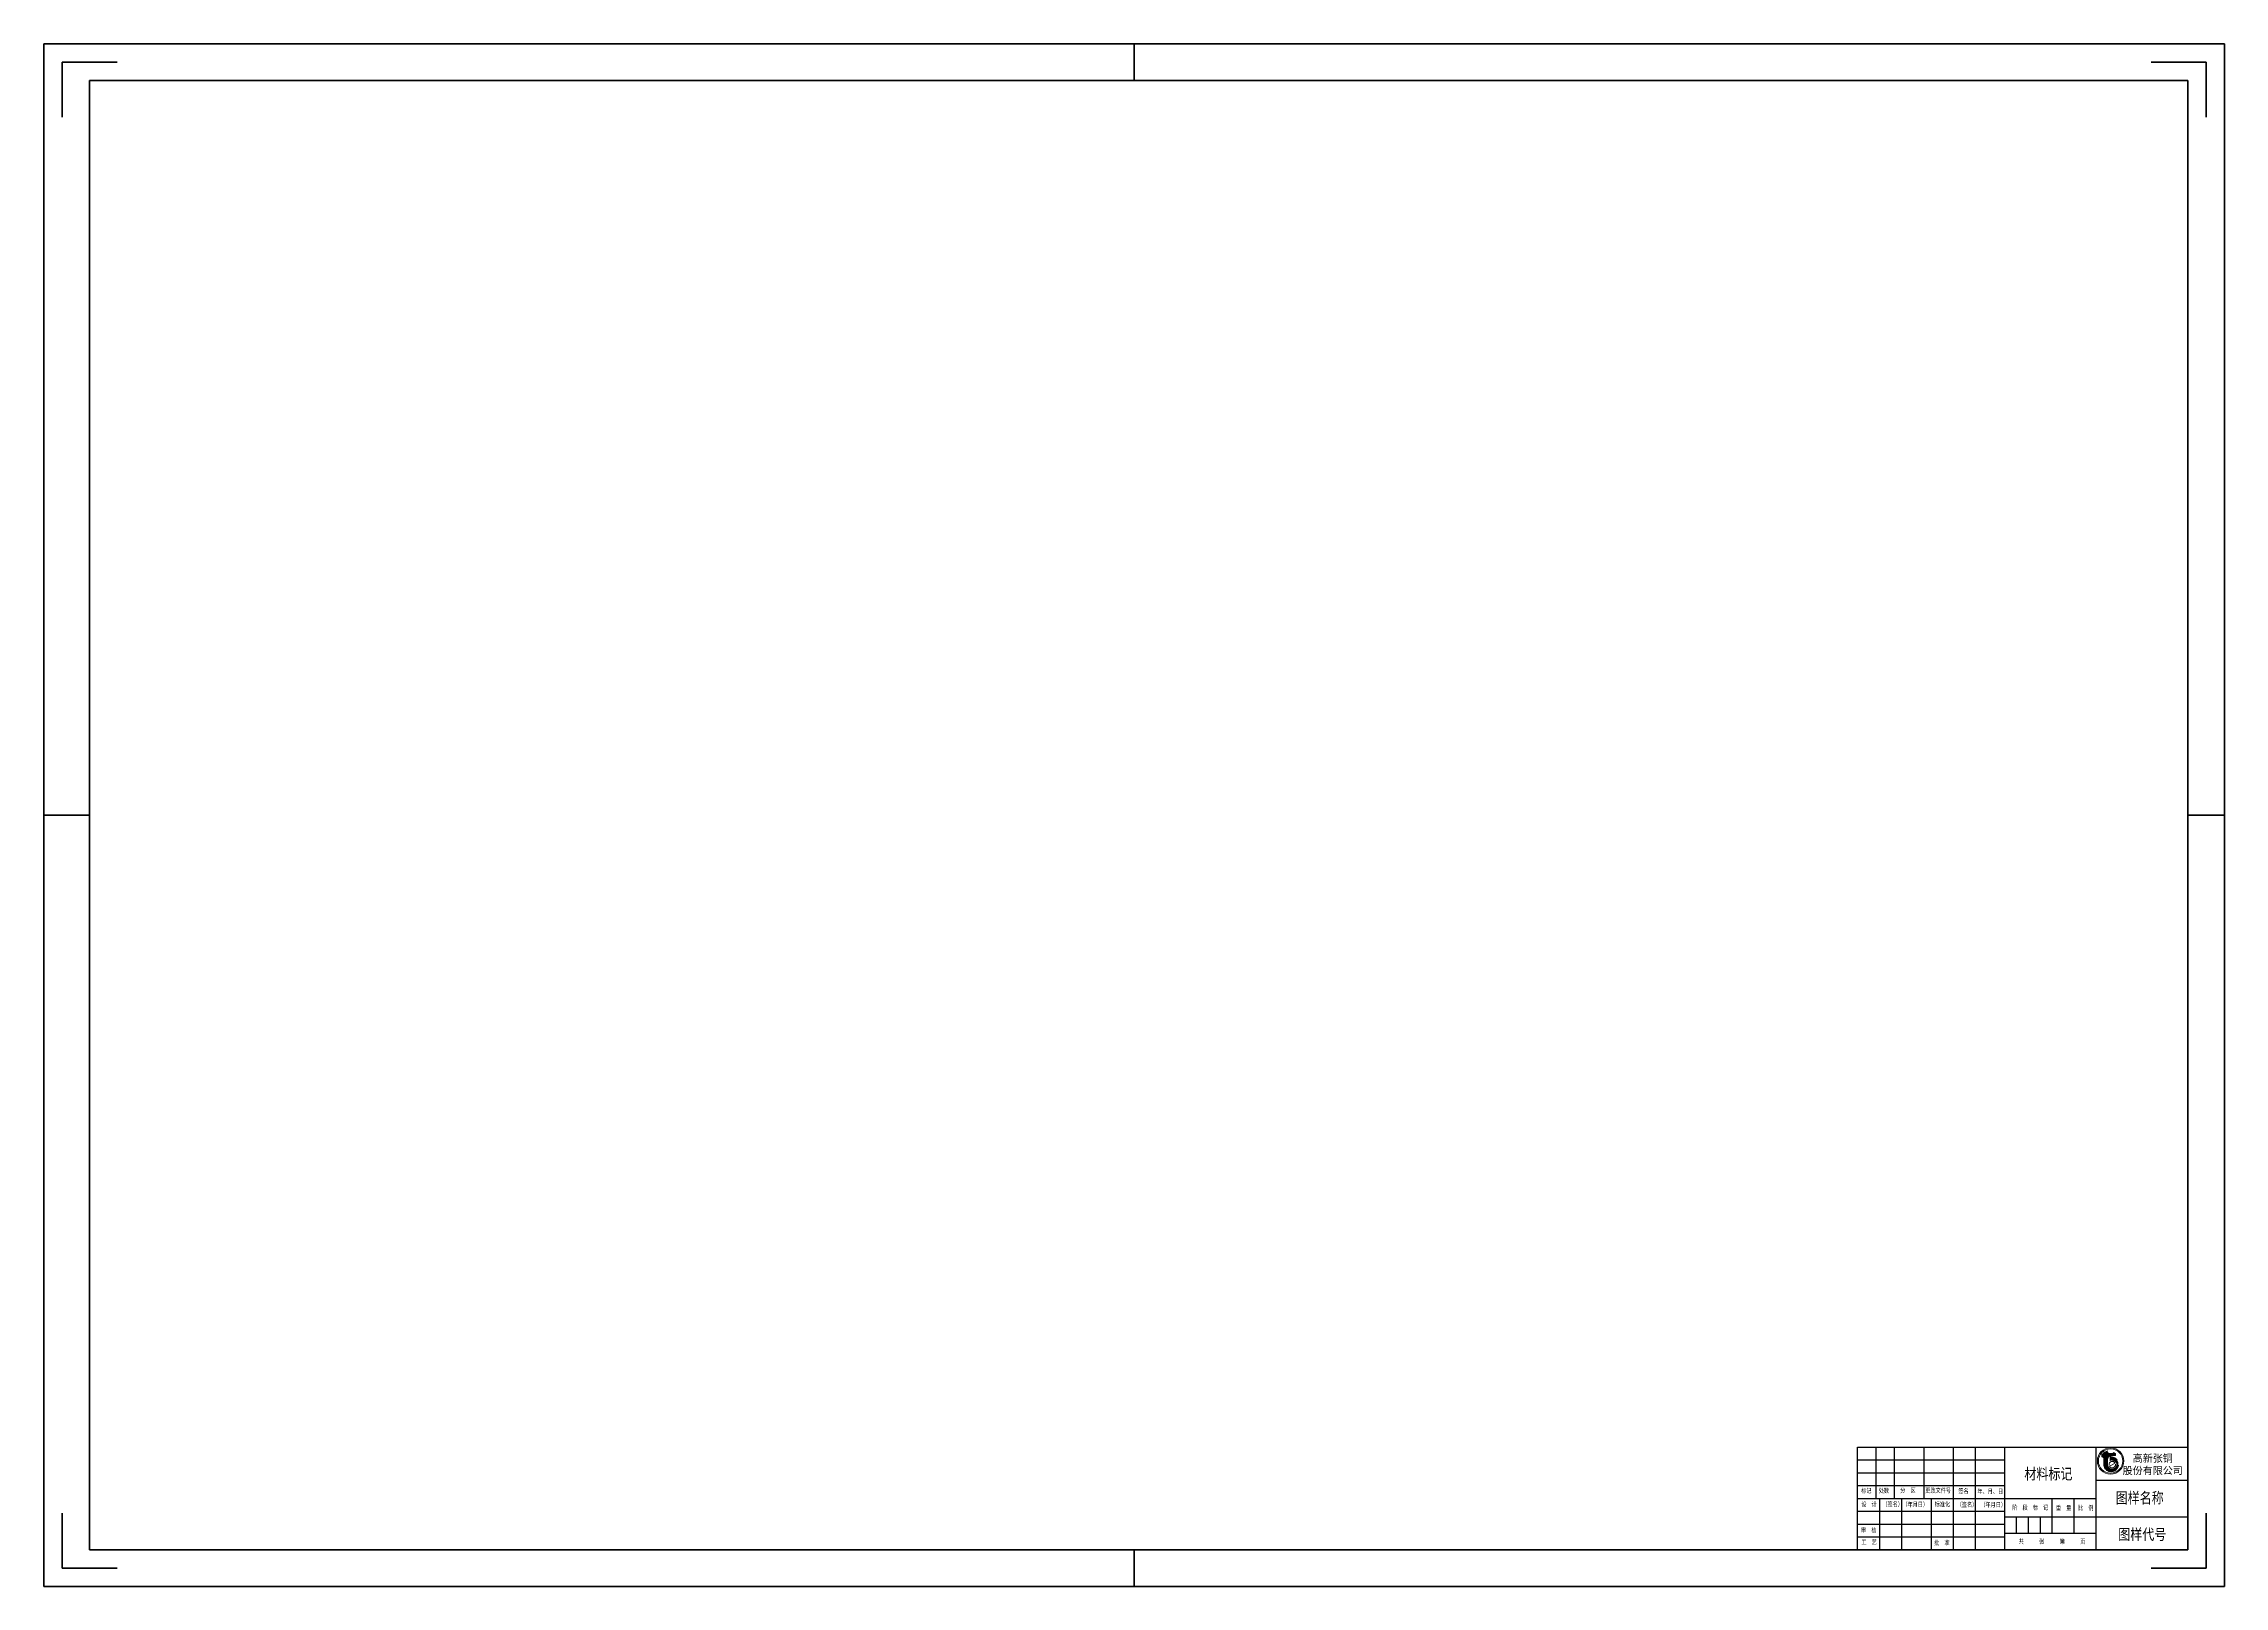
# Model space of a CAD drawing. Header units: millimetres. Extents: x 4452 to 7344, y -319 to 3013.
# Drawn here: x 4452 to 5641, y -238 to 603 of the extents above; entities that cross this region are included whole.
import ezdxf

# ---------------------------------------------------------------- set-up
doc = ezdxf.new("R2010")
doc.units = ezdxf.units.MM
doc.linetypes.add('ACAD_ISO02W100', pattern=[15, 12, -3])
for name, color, linetype, lineweight in [('总内框线', 7, 'Continuous', 50), ('标注层', 3, 'Continuous', 25), ('虚线层', 4, 'ACAD_ISO02W100', 25)]:
    doc.layers.add(name, color=color, linetype=linetype, lineweight=lineweight)
doc.styles.get("Standard").update_dxf_attribs({"font": 'txt', "bigfont": 'gbcbig.shx'})
doc.styles.add('陈杰（2）', font='gbenor.shx', dxfattribs={"width": 0.8, "bigfont": 'gbcbig.shx'})

msp = doc.modelspace()

# ---------------------------------------------------------------- hatches: boundary and pattern name
at = {"layer": '虚线层', "linetype": 'Continuous', "lineweight": 18}
msp.add_hatch(color=1, dxfattribs=at).paths.add_polyline_path([(5574.1, -167.4), (5574.3, -167.4), (5574.4, -167.4), (5574.5, -167.4), (5574.7, -167.5), (5574.8, -167.5), (5574.9, -167.6), (5574.9, -167.7), (5575, -167.8), (5575.1, -167.9), (5575.1, -168.1), (5575.1, -168.2), (5575.1, -171.6), (5575.2, -172.3), (5575.4, -172.9), (5575.7, -173.5), (5576.1, -174), (5576.5, -174.4), (5577, -174.8), (5577.6, -175.1), (5578.2, -175.3), (5578.9, -175.4), (5579.5, -175.4), (5580.1, -175.3), (5580.8, -175), (5581.3, -174.7), (5581.8, -174.3), (5582.3, -173.9), (5582.6, -173.3), (5582.9, -172.7), (5583.1, -172.1), (5583.1, -171.5), (5583.1, -170.8), (5583, -170.2), (5582.7, -169.6), (5582.4, -169.1), (5582, -168.6), (5581.5, -168.1), (5581, -167.8), (5580.4, -167.5), (5579.8, -167.4), (5579.1, -167.3), (5578.5, -167.4), (5578.5, -169.5), (5578.8, -169.3), (5579.2, -169.2), (5579.6, -169.1), (5580.1, -169.1), (5580.5, -169.2), (5580.8, -169.4), (5581.2, -169.6), (5581.5, -169.9), (5581.8, -170.2), (5582, -170.5), (5582.1, -170.9), (5582.2, -171.3), (5582.2, -171.7), (5582.2, -172.1), (5582.1, -172.5), (5581.9, -172.9), (5581.7, -173.2), (5581.4, -173.5), (5581.1, -173.8), (5580.7, -174), (5580.3, -174.1), (5579.9, -174.1), (5579.5, -174.1), (5579.1, -174.1), (5578.7, -173.9), (5578.3, -173.7), (5578, -173.5), (5577.7, -173.2), (5577.5, -172.8), (5577.3, -172.4), (5577.2, -172), (5577.2, -171.6), (5577.2, -168.7), (5577.3, -168.3), (5577.4, -167.9), (5577.6, -167.6), (5577.8, -167.3), (5578.1, -167), (5578.5, -166.8), (5578.8, -166.7), (5579.2, -166.7), (5581.5, -166.7), (5581.5, -165.5), (5578, -165.5), (5577.9, -165.5), (5577.8, -165.4), (5577.7, -165.4), (5577.5, -165.3), (5577.4, -165.2), (5577.4, -165.1), (5577.3, -165), (5577.3, -164.9), (5577.2, -164.8), (5577.2, -164.7), (5577.2, -163.7), (5576.1, -164.4), (5575.1, -164.7), (5575.1, -165), (5575.1, -165.1), (5575.1, -165.2), (5575, -165.3), (5574.9, -165.4), (5574.9, -165.5), (5574.8, -165.6), (5574.7, -165.7), (5574.5, -165.7), (5574.4, -165.8), (5574.3, -165.8), (5574.1, -165.8)])

# ---------------------------------------------------------------- linework, layer by layer
for p, q in [((5440.9, -162), (5620.9, -162)), ((5440.9, -218), (5440.9, -162)), ((5450.9, -162), (5450.9, -190)), ((5460.9, -162), (5460.9, -190)), ((5476.9, -162), (5476.9, -190)), ((5492.9, -162), (5492.9, -190)), ((5504.9, -162), (5504.9, -218)), ((5520.9, -162), (5520.9, -218)), ((5570.9, -218), (5570.9, -162)), ((5620.9, -162), (5620.9, -218)), ((5440.9, -169), (5520.9, -169)), ((5440.9, -176), (5520.9, -176)), ((5440.9, -183), (5520.9, -183)), ((5440.9, -190), (5570.9, -190)), ((5452.9, -190), (5452.9, -218)), ((5464.9, -190), (5464.9, -218)), ((5480.9, -190), (5480.9, -218)), ((5492.9, -190), (5492.9, -218)), ((5546.9, -209), (5546.9, -190)), ((5558.9, -209), (5558.9, -190)), ((5570.9, -180), (5620.9, -180)), ((5440.9, -197), (5520.9, -197)), ((5520.9, -200), (5570.9, -200)), ((5527.4, -200), (5527.4, -209)), ((5533.9, -200), (5533.9, -209)), ((5540.4, -200), (5540.4, -209)), ((5570.9, -200), (5620.9, -200)), ((5440.9, -204), (5520.9, -204)), ((5440.9, -211), (5520.9, -211)), ((5520.9, -209), (5570.9, -209)), ((5620.9, -218), (5440.9, -218))]:
    msp.add_line(p, q)
at = {"layer": '总内框线'}
for p, q in [((4451.9, 603), (4451.9, -238)), ((4451.9, 603), (5640.9, 603)), ((5046.4, 583), (5046.4, 603)), ((5640.9, 603), (5640.9, -238)), ((4461.9, 593), (4491.9, 593)), ((4461.9, 593), (4461.9, 563)), ((4476.9, 583), (4476.9, -218)), ((4476.9, 583), (5620.9, 583)), ((5630.9, 593), (5600.9, 593)), ((5620.9, 583), (5620.9, -218)), ((5630.9, 593), (5630.9, 563)), ((4476.9, 182.5), (4451.9, 182.5)), ((5620.9, 182.5), (5640.9, 182.5)), ((4461.9, -228), (4461.9, -198)), ((5630.9, -228), (5630.9, -198)), ((4476.9, -218), (5620.9, -218)), ((5046.4, -218), (5046.4, -238)), ((4461.9, -228), (4491.9, -228)), ((5630.9, -228), (5600.9, -228)), ((4451.9, -238), (5640.9, -238))]:
    msp.add_line(p, q, dxfattribs=at)
at = {"layer": '虚线层', "color": 1, "lineweight": 18}
for p, q in [((5574.1, -165.8), (5574.1, -167.4)), ((5574.3, -165.8), (5574.1, -165.8)), ((5575.1, -165), (5575.1, -164.7)), ((5581.5, -165.5), (5578, -165.5)), ((5580.7, -166), (5580.7, -165)), ((5581.5, -166.7), (5581.5, -165.5)), ((5574.3, -167.4), (5574.1, -167.4)), ((5575.1, -171.6), (5575.1, -168.2)), ((5577.2, -171.6), (5577.2, -168.7)), ((5578.5, -167.4), (5578.5, -169.5)), ((5581.5, -166.7), (5579.2, -166.7))]:
    msp.add_line(p, q, dxfattribs=at)
at = {"layer": '虚线层', "color": 1, "linetype": 'Continuous', "lineweight": 18}
msp.add_line((5578.2, -172.5), (5581.3, -170.8), dxfattribs=at)
for radius in [7.2, 6.64]:
    msp.add_circle((5578.8, -169.6), radius, dxfattribs=at)
at = {"layer": '虚线层', "color": 1, "lineweight": 18}
for centre, radius, start, end in [((5574.3, -165), 0.805, 270, 0), ((5578, -164.7), 0.805, 180, 270), ((5574.3, -168.2), 0.805, 0, 90), ((5579.1, -171.4), 4.03, 183.7838, 99.2996), ((5579.2, -168.7), 2.01, 90, 180), ((5579.7, -171.6), 2.52, 180, 120)]:
    msp.add_arc(centre, radius, start, end, dxfattribs=at)
at = {"layer": '虚线层', "color": 1, "linetype": 'Continuous', "lineweight": 18}
for start, end in [(30, 187.4919), (210, 7.4919)]:
    msp.add_arc((5579.7, -171.6), 1.76, start, end, dxfattribs=at)
at = {"layer": '虚线层', "color": 1, "lineweight": 18}
msp.add_spline([(5580.7, -165), (5579.6, -165.7), (5578.6, -166)], degree=3, dxfattribs=at)

# ---------------------------------------------------------------- texts
at = {"width": 93.019, "attachment_point": 1, "style": '陈杰（2）'}
for s, insert, char_height in [('{\\fSimSun|b0|i0|c134|p2;材料标记}', (5531.8, -173.6), 6), ('{\\fSimSun|b0|i0|c134|p2;标记}', (5442.8, -184.5), 2.5), ('{\\fSimSun|b0|i0|c134|p2;处数}', (5452.4, -184.5), 2.5), ('{\\fSimSun|b0|i0|c134|p2;分\u3000区}', (5464.1, -184.4), 2.5), ('{\\fSimSun|b0|i0|c134|p2;更改文件号}', (5477.8, -184.4), 2.5), ('{\\fSimSun|b0|i0|c134|p2;签名}', (5495.8, -184.7), 2.5), ('{\\fSimSun|b0|i0|c134|p2;年、月、日}', (5506.2, -184.9), 2.5), ('{\\fSimSun|b0|i0|c134|p2;图样名称}', (5581.6, -186.7), 6), ('{\\fSimSun|b0|i0|c134|p2;设\u3000计}', (5442.9, -191.9), 2.5), ('{\\fSimSun|b0|i0|c134|p2;（签名）}', (5454.4, -191.9), 2.5), ('{\\fSimSun|b0|i0|c134|p2;\u3000（年月日）}', (5462.5, -192), 2.5), ('{\\fSimSun|b0|i0|c134|p2;标准化}', (5482.9, -191.9), 2.5), ('{\\fSimSun|b0|i0|c134|p2;（签名）}', (5494.9, -192.1), 2.5), ('{\\fSimSun|b0|i0|c134|p2;（年月日）}', (5507.8, -192.2), 2.5), ('{\\fSimSun|b0|i0|c134|p2;阶\u3000段\u3000标\u3000记}', (5525.2, -193.7), 2.5), ('{\\fSimSun|b0|i0|c134|p2;重\u3000量}', (5549, -193.9), 2.5), ('{\\fSimSun|b0|i0|c134|p2;比\u3000例}', (5561.1, -193.9), 2.5), ('{\\fSimSun|b0|i0|c134|p2;审\u3000核}', (5442.7, -206.1), 2.5), ('{\\fSimSun|b0|i0|c134|p2;工\u3000艺}', (5442.9, -212.6), 2.5), ('{\\fSimSun|b0|i0|c134|p2;批\u3000准}', (5482.6, -212.9), 2.5), ('{\\fSimSun|b0|i0|c134|p2;共\u3000\u3000\u3000张\u3000\u3000\u3000第\u3000\u3000\u3000页}', (5528.7, -212.2), 2.5), ('{\\fSimSun|b0|i0|c134|p2;图样代号}', (5583, -206.6), 6)]:
    msp.add_mtext(s, dxfattribs=dict(at, insert=insert, char_height=char_height))
at = {"layer": '标注层', "insert": (5601.8, -171.7), "char_height": 4, "attachment_point": 5, "rotation": 0.0309}
msp.add_mtext('{\\fKaiTi_GB2312|b0|i0|c134|p49;高新张铜\\P股份有限公司}', dxfattribs=at)

doc.saveas('drawing.dxf')
